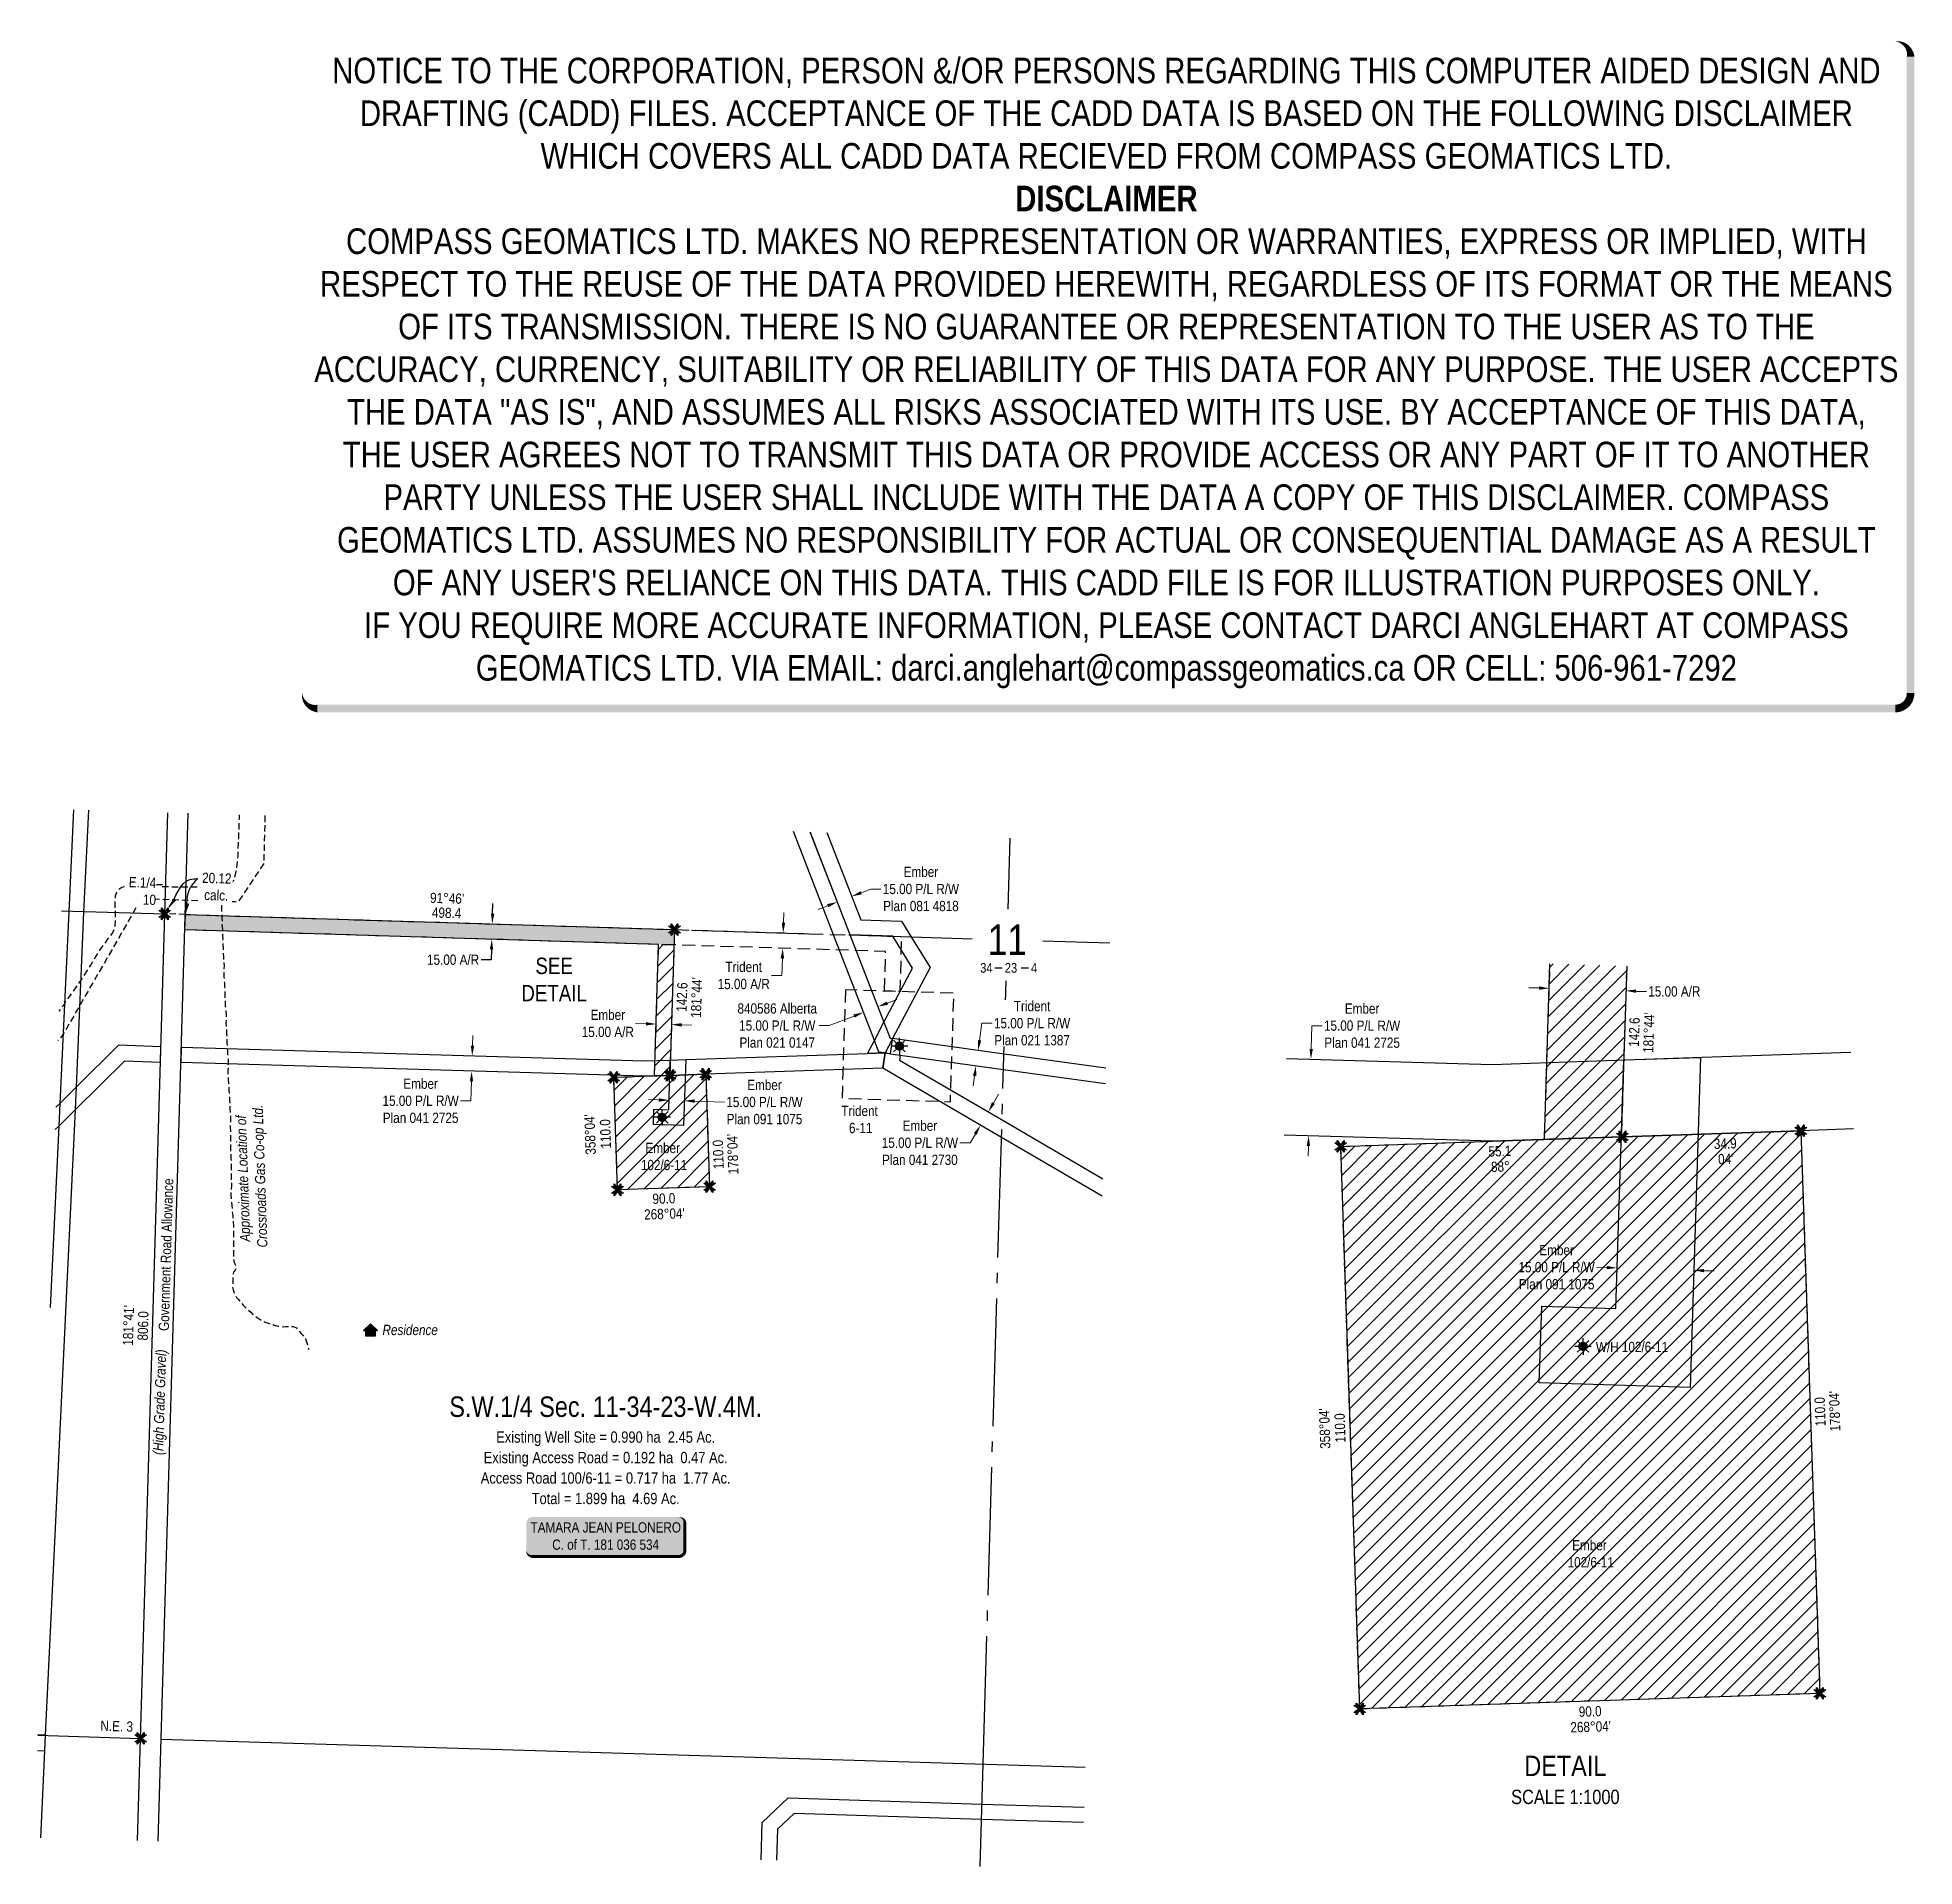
# Model space of a CAD drawing. Extents: x 350566 to 352400, y 5751636 to 5753423.
import ezdxf
from ezdxf.enums import TextEntityAlignment as Align

# ---------------------------------------------------------------- set-up
doc = ezdxf.new("R2010")
doc.units = 0
doc.header["$LTSCALE"] = 5
doc.header["$PDSIZE"] = 0.5
for name, pattern in [('foc-ACCESSROAD', [3.75, 2.5, -1.25]), ('foc-QUARTERLINE', [33, 25, -3, 2, -3]), ('foc-TRAV', [1.875, 1.25, -0.625]), ('UG_PIPE', [1.875, 1.25, -0.625])]:
    doc.linetypes.add(name, pattern=pattern)
doc.layers.get('Defpoints').update_dxf_attribs({"color": 9})
for name, color, linetype in [('10', 1, 'Continuous'), ('9', 3, 'Continuous'), ('AS-PIPE-UG', 44, 'UG_PIPE'), ('AS-PIPE-UG-T', 44, 'Continuous'), ('AS-RESIDENCE', 14, 'Continuous'), ('C-AR', 13, 'foc-ACCESSROAD'), ('C-RW', 13, 'Continuous'), ('C-SYMBOL', 7, 'Continuous'), ('C-WS', 13, 'foc-ACCESSROAD'), ('C-WS-S', 8, 'Continuous'), ('CG-NOTES', 7, 'Continuous'), ('DETAIL-T', 7, 'Continuous'), ('F-AR', 190, 'foc-ACCESSROAD'), ('F-RW', 190, 'Continuous'), ('F-WS', 190, 'foc-ACCESSROAD'), ('F-WS-S', 8, 'Continuous'), ('L-AREAREQUIRED', 7, 'Continuous'), ('L-AREAWORK', 5, 'Continuous'), ('L-BD', 7, 'Continuous'), ('L-MON', 1, 'Continuous'), ('L-QSEC', 8, 'foc-QUARTERLINE'), ('L-ROAD-T', 7, 'Continuous'), ('L-SEC', 7, 'Continuous'), ('L-SECLBL', 7, 'Continuous'), ('P-PROPOSED', 10, 'Continuous'), ('P-PROPOSED-H', 21, 'Continuous'), ('P-TRAV', 4, 'foc-TRAV'), ('P-TXT', 4, 'Continuous')]:
    doc.layers.add(name, color=color, linetype=linetype)
for name, color, linetype, lineweight in [('C-AR-T', 13, 'Continuous', 9), ('C-RW-T', 13, 'Continuous', 9), ('C-WS-T', 13, 'Continuous', 9), ('F-AR-T', 190, 'Continuous', 9), ('F-RW-T', 190, 'Continuous', 9), ('F-WS-T', 190, 'Continuous', 9), ('T-TEXT', 48, 'Continuous', 18)]:
    doc.layers.add(name, color=color, linetype=linetype, lineweight=lineweight)
doc.layers.add('DISCLAIMER', color=7, linetype='Continuous', plot=False)
doc.layers.add('P-PROPOSED-EXISTING-H', color=7, linetype='Continuous', true_color=0xffeebd)
doc.styles.add('100L', font='ARIALN.TTF', dxfattribs={"height": 11})
doc.styles.add('175L', font='ARIALN.TTF', dxfattribs={"height": 20})
doc.styles.add('80', font='ARIALN.TTF', dxfattribs={"height": 10})
doc.styles.add('80CG', font='ARIALN.TTF', dxfattribs={"height": 10})
doc.styles.add('80L', font='ARIALN.TTF', dxfattribs={"height": 10})
doc.styles.add('80LS', font='ARIALNI.TTF', dxfattribs={"height": 10})
doc.styles.add('SIMPLEX', font='ARIALN.TTF')
doc.dimstyles.new('Compass 5 000', dxfattribs={"dimscale": 5, "dimtxt": 9, "dimasz": 2, "dimexe": 0.2, "dimexo": 0.0625, "dimgap": 0.5, "dimtad": 0, "dimtih": 1, "dimtoh": 1, "dimzin": 0, "dimdsep": 46, "dimtxsty": '80CG', "dimcen": 0.1, "dimse1": 1, "dimse2": 1, "dimclrd": 256, "dimclrt": 256, "dimaunit": 1, "dimadec": 4, "dimazin": 0, "dimtfac": 0.06, "dimtofl": 0, "dimtmove": 0, "dimatfit": 1, "dimfxl": 0.2, "dimtolj": 1, "dimtzin": 0, "dimlwd": -1, "dimarcsym": 0})
pattern_1 = [(45, (1552.611, 1698.031), (-7.85560252, 7.85560252), [])]
pattern_2 = [(45, (94.686, 2588.23), (-7.85560252, 7.85560252), [])]

msp = doc.modelspace()

# ---------------------------------------------------------------- texts
at = {"layer": 'AS-PIPE-UG-T', "insert": (350763.948, 5752239.395), "char_height": 9.9973, "attachment_point": 1, "rotation": 91.944299, "style": '175L'}
msp.add_mtext_dynamic_manual_height_columns('\\pi6.68189;{\\fArial Narrow|b0|i1|c0|p34;Approximate Location of \\P\\pi0.56826;Crossroads Gas Co-op Ltd.}', width=138.37095, gutter_width=99.973, heights=[0], dxfattribs=at)
at = {"layer": 'AS-RESIDENCE', "insert": (350902.93, 5752165.11), "char_height": 9.9973, "attachment_point": 1, "style": '175L'}
msp.add_mtext_dynamic_manual_height_columns('{\\fArial Narrow|b0|i1|c0|p34;Residence}', width=53.92582, gutter_width=99.973, heights=[0], dxfattribs=at)
at = {"layer": 'C-SYMBOL', "color": 3, "style": '175L'}
msp.add_text('S.W.1/4 Sec. 11-34-23-W.4M.', height=19.9946, dxfattribs=at).set_placement((351121.005, 5752069.151), align=Align.BOTTOM_CENTER)
at = {"layer": 'C-WS-T', "char_height": 9.9973, "attachment_point": 1, "style": '175L'}
for s, width, insert in [('\\pi5.1066;Ember\\P\\pi0.66374;102/6-11', 43.19202, (351154.779, 5752342.887)), ('\\pi0.12841;W/H 102/6-11', 68.63535, (352088.482, 5752148.447)), ('\\pi5.1066;Ember\\P\\pi0.66374;102/6-11', 43.19202, (352060.341, 5751954.806))]:
    msp.add_mtext_dynamic_manual_height_columns(s, width=width, gutter_width=99.973, heights=[0], dxfattribs=dict(at, insert=insert))
at = {"layer": 'CG-NOTES', "color": 3, "insert": (352058.823, 5751720.547), "char_height": 19.9946, "width": 161.81779, "attachment_point": 5, "style": '80CG'}
msp.add_mtext('DETAIL\\P{\\H0.7x;SCALE 1:1000}', dxfattribs=at)
at = {"layer": 'DETAIL-T', "color": 3, "insert": (351070.678, 5752502.411), "char_height": 15.9957, "width": 63.61894, "attachment_point": 5, "style": '80CG'}
msp.add_mtext('SEE\\PDETAIL', dxfattribs=at)
at = {"layer": 'F-WS-T', "insert": (351351.117, 5752379.055), "char_height": 9.9973, "attachment_point": 1, "style": '175L'}
msp.add_mtext_dynamic_manual_height_columns('\\pi0.19319;Trident\\P\\pi7.64343;6-11', width=35.67699, gutter_width=99.973, heights=[0], dxfattribs=at)
at = {"layer": 'L-AREAREQUIRED', "color": 5, "style": '100L'}
msp.add_text('Existing Well Site = 0.990 ha  2.45 Ac.', height=10.99703, dxfattribs=at).set_placement((351121.005, 5752046.657), align=Align.BOTTOM_CENTER)
at = {"layer": 'L-AREAWORK', "color": 5, "style": '100L'}
for s, p in [('Existing Access Road = 0.192 ha  0.47 Ac.', (351121.005, 5752026.662)), ('Access Road 100/6-11 = 0.717 ha  1.77 Ac.', (351121.005, 5752006.668)), ('Total = 1.899 ha  4.69 Ac.', (351121.005, 5751986.673))]:
    msp.add_text(s, height=10.99703, dxfattribs=at).set_placement(p, align=Align.BOTTOM_CENTER)
at = {"layer": 'L-BD', "style": '80L'}
for s, rotation, p in [("91%%d46'", 358.236, (350966.041, 5752581.808)), ('498.4', 358.236, (350965.603, 5752567.569)), ("181%%d44'", 88.0901, (351209.785, 5752484.781)), ('142.6', 88.0901, (351195.547, 5752485.256)), ('142.6', 88.0901, (352126.095, 5752451.008)), ("181%%d44'", 88.0901, (352140.333, 5752450.533)), ("358%%d04'", 91.9408, (351105.778, 5752351.083)), ('110.0', 91.9408, (351120.766, 5752351.591)), ('110.0', 91.940875, (351230.982, 5752331.438)), ("178%%d04'", 91.940875, (351245.22, 5752331.921)), ('55.1', 1.940875, (351994.793, 5752334.695)), ('34.9', 1.940875, (352215.063, 5752342.159)), ('88%%D', 1.940875, (351995.301, 5752319.708)), ("04'", 1.940875, (352215.571, 5752327.172)), ('90.0', 1.940875, (351177.92, 5752288.508)), ("268%%d04'", 1.940875, (351178.428, 5752273.52)), ("181%%d41'", 88.3235, (350654.663, 5752164.535)), ('806.0', 88.3235, (350668.903, 5752164.118)), ("178%%d04'", 91.940875, (352321.947, 5752080.701)), ("358%%d04'", 91.9408, (351823.618, 5752063.814)), ('110.0', 91.9408, (351838.605, 5752064.322)), ('110.0', 91.940875, (352307.709, 5752080.218)), ('90.0', 1.940875, (352083.057, 5751787.519)), ("268%%d04'", 1.940875, (352083.565, 5751772.531))]:
    msp.add_text(s, height=9.9973, rotation=rotation, dxfattribs=at).set_placement(p, align=Align.MIDDLE)
at = {"layer": 'L-ROAD-T', "style": '80L'}
msp.add_text('Government Road Allowance', height=9.9973, rotation=88.323578, dxfattribs=at).set_placement((350691.352, 5752233.595), align=Align.MIDDLE_CENTER)
at = {"layer": 'T-TEXT', "style": '80LS'}
msp.add_text('(High Grade Gravel)', height=9.9973, rotation=88.323578, dxfattribs=at).set_placement((350685.079, 5752089.54), align=Align.MIDDLE_CENTER)

# ---------------------------------------------------------------- blocks, each defined once
blk = doc.blocks.new('L-SECLBL')
at = {"layer": '9', "color": 7}
for p, q in [((-5.1, -27.8), (-12.3, -27.8)), ((20.7, -27.8), (13.5, -27.8))]:
    blk.add_line(p, q, dxfattribs=at)
at = {"layer": '10', "color": 2, "style": 'SIMPLEX'}
blk.add_attdef('SEC', text='', height=30, dxfattribs=at).set_placement((0, 0), align=Align.MIDDLE)
at = {"layer": '10', "color": 5, "style": '80L'}
blk.add_attdef('TWP', text='', height=9.5, dxfattribs=at).set_placement((-14.4, -27.4), align=Align.MIDDLE_RIGHT)
blk.add_attdef('RGE', text='', height=9.5, dxfattribs=at).set_placement((3.6, -27.4), align=Align.MIDDLE_CENTER)
blk.add_attdef('MER', text='', height=9.5, dxfattribs=at).set_placement((23.2, -27.4), align=Align.MIDDLE_LEFT)
blk = doc.blocks.new('GAS')
h = blk.add_hatch(color=255)
h.dxf.hatch_style = 1
edge = h.paths.add_edge_path()
edge.add_arc((0, 0), 0.9, 0, 360)
for p, q in [((-0.81, 0), (-1.62, 0)), ((-0.57, 0.57), (-1.14, 1.14)), ((0, 0.81), (0, 1.62)), ((0.57, 0.57), (1.14, 1.14)), ((1.62, 0), (0.81, 0)), ((-0.57, -0.57), (-1.14, -1.14)), ((0, -0.81), (0, -1.62)), ((1.14, -1.14), (0.57, -0.57))]:
    blk.add_line(p, q)
blk.add_circle((0, 0), 0.8)
blk = doc.blocks.new('res_occ')
for points in [[(0.1, 0.89), (-1.26, -0.37), (1.46, -0.37)], [(-0.9, -1.43), (1.1, -1.43), (1.1, -0.37), (-0.9, -0.37)]]:
    blk.add_hatch(color=14).paths.add_polyline_path(points)
at = {"color": 14}
for points in [[(0.1, 0.89), (-1.26, -0.37), (1.46, -0.37)], [(-0.9, -1.43), (1.1, -1.43), (1.1, -0.37), (-0.9, -0.37)]]:
    blk.add_lwpolyline(points, close=True, dxfattribs=at)
blk = doc.blocks.new('*D374')
at = {"layer": 'Defpoints', "color": 0, "transparency": 16777216}
for p in [(351237.4, 5752549.7), (351236.9, 5752534.7), (351294, 5752532.9)]:
    blk.add_point(p, dxfattribs=at)
at = {"layer": 'F-AR-T', "transparency": 16777216}
for p, q in [((351294.8, 5752557.9), (351295.1, 5752567.9)), ((351293.7, 5752522.9), (351293.2, 5752506.3)), ((351293.2, 5752506.3), (351283.2, 5752506.3))]:
    blk.add_line(p, q, dxfattribs=at)
for points in [[(351293.1, 5752558), (351296.5, 5752557.9), (351294.5, 5752547.9)], [(351292, 5752523), (351295.4, 5752522.9), (351294, 5752532.9)]]:
    blk.add_solid(points, dxfattribs=at)
at = {"layer": 'F-AR-T', "transparency": 16777216, "insert": (351255.9, 5752506.3), "char_height": 10, "attachment_point": 5, "style": '80CG'}
blk.add_mtext('\\A1;Trident\\P15.00 A/R', dxfattribs=at)
blk = doc.blocks.new('*D375')
at = {"layer": 'C-AR-T', "transparency": 16777216}
for p, q in [((351160.3, 5752459.2), (351150.3, 5752459.5)), ((351195.3, 5752458.1), (351205.3, 5752457.8))]:
    blk.add_line(p, q, dxfattribs=at)
for points in [[(351160.4, 5752460.8), (351160.3, 5752457.5), (351170.3, 5752458.9)], [(351195.4, 5752459.8), (351195.3, 5752456.4), (351185.3, 5752458.4)]]:
    blk.add_solid(points, dxfattribs=at)
at = {"layer": 'Defpoints', "color": 0, "transparency": 16777216}
for p in [(351170.5, 5752464.1), (351185.5, 5752463.7), (351170.3, 5752458.9)]:
    blk.add_point(p, dxfattribs=at)
at = {"layer": 'C-AR-T', "transparency": 16777216, "insert": (351123.1, 5752459.5), "char_height": 10, "attachment_point": 5, "style": '80CG'}
blk.add_mtext('\\A1;Ember\\P15.00 A/R', dxfattribs=at)
blk = doc.blocks.new('*D376')
at = {"layer": 'C-RW-T', "transparency": 16777216}
for p, q in [((350990.9, 5752437.8), (350991.2, 5752447.8)), ((350989.9, 5752402.8), (350989.3, 5752383.9)), ((350989.3, 5752383.9), (350979.3, 5752383.9))]:
    blk.add_line(p, q, dxfattribs=at)
for points in [[(350989.2, 5752437.9), (350992.5, 5752437.8), (350990.6, 5752427.8)], [(350988.2, 5752402.9), (350991.5, 5752402.8), (350990.1, 5752412.8)]]:
    blk.add_solid(points, dxfattribs=at)
at = {"layer": 'Defpoints', "color": 0, "transparency": 16777216}
for p in [(350994.2, 5752427.7), (350990.1, 5752412.8), (350993.8, 5752412.7)]:
    blk.add_point(p, dxfattribs=at)
at = {"layer": 'C-RW-T', "transparency": 16777216, "insert": (350940.2, 5752383.9), "char_height": 10, "attachment_point": 5, "style": '80CG'}
blk.add_mtext('\\A1;Ember\\P15.00 P/L R/W\\PPlan 041 2725', dxfattribs=at)
blk = doc.blocks.new('*D377')
at = {"layer": 'C-RW-T', "transparency": 16777216}
for p, q in [((351173, 5752384.8), (351163, 5752385.1)), ((351207.9, 5752383.7), (351237.2, 5752382.7))]:
    blk.add_line(p, q, dxfattribs=at)
for points in [[(351173, 5752386.4), (351172.9, 5752383.1), (351183, 5752384.5)], [(351208, 5752385.3), (351207.9, 5752382), (351197.9, 5752384)]]:
    blk.add_solid(points, dxfattribs=at)
at = {"layer": 'Defpoints', "color": 0, "transparency": 16777216}
for p in [(351183.1, 5752387.8), (351197.9, 5752384), (351198.1, 5752387.3)]:
    blk.add_point(p, dxfattribs=at)
at = {"layer": 'C-RW-T', "transparency": 16777216, "insert": (351276.2, 5752382.7), "char_height": 10, "attachment_point": 5, "style": '80CG'}
blk.add_mtext('\\A1;Ember\\P15.00 P/L R/W\\PPlan 091 1075', dxfattribs=at)
blk = doc.blocks.new('*D378')
at = {"layer": 'C-RW-T', "transparency": 16777216}
for p, q in [((351338.1, 5752574.5), (351328.7, 5752570.9)), ((351370.7, 5752587.2), (351380, 5752590.8)), ((351380, 5752590.8), (351390, 5752590.8))]:
    blk.add_line(p, q, dxfattribs=at)
for points in [[(351337.4, 5752576.1), (351338.7, 5752573), (351347.4, 5752578.1)], [(351370.1, 5752588.7), (351371.3, 5752585.6), (351361.3, 5752583.6)]]:
    blk.add_solid(points, dxfattribs=at)
at = {"layer": 'Defpoints', "color": 0, "transparency": 16777216}
for p in [(351361.3, 5752583.6), (351364.7, 5752575), (351350.7, 5752569.6)]:
    blk.add_point(p, dxfattribs=at)
at = {"layer": 'C-RW-T', "transparency": 16777216, "insert": (351429.1, 5752590.8), "char_height": 10, "attachment_point": 5, "style": '80CG'}
blk.add_mtext('\\A1;Ember\\P15.00 P/L R/W\\PPlan 081 4818', dxfattribs=at)
blk = doc.blocks.new('*D379')
at = {"layer": 'Defpoints', "color": 0, "transparency": 16777216}
for p in [(351485, 5752433.1), (351527.3, 5752427.2), (351525.3, 5752412.4)]:
    blk.add_point(p, dxfattribs=at)
at = {"layer": 'F-RW-T', "transparency": 16777216}
for p, q in [((351486.3, 5752443), (351488.6, 5752459.7)), ((351488.6, 5752459.7), (351498.6, 5752459.7)), ((351481.5, 5752408.4), (351480.1, 5752398.5))]:
    blk.add_line(p, q, dxfattribs=at)
for points in [[(351484.7, 5752443.3), (351488, 5752442.8), (351485, 5752433.1)], [(351479.9, 5752408.6), (351483.2, 5752408.1), (351482.9, 5752418.3)]]:
    blk.add_solid(points, dxfattribs=at)
at = {"layer": 'F-RW-T', "transparency": 16777216, "insert": (351537.7, 5752459.7), "char_height": 10, "attachment_point": 5, "style": '80CG', "bg_fill": 3, "box_fill_scale": 1.1, "bg_fill_color": 256, "bg_fill_true_color": 13158600, "bg_fill_transparency": 0}
blk.add_mtext('\\A1;Trident\\P15.00 P/L R/W\\PPlan 021 1387', dxfattribs=at)
blk = doc.blocks.new('*D380')
at = {"layer": 'C-RW-T', "transparency": 16777216}
for p, q in [((351499.9, 5752381.7), (351504.9, 5752390.4)), ((351477.2, 5752342.9), (351467.2, 5752342.9)), ((351482.3, 5752351.5), (351477.2, 5752342.9))]:
    blk.add_line(p, q, dxfattribs=at)
for points in [[(351498.5, 5752382.6), (351501.3, 5752380.9), (351494.9, 5752373.1)], [(351480.8, 5752352.4), (351483.7, 5752350.7), (351487.3, 5752360.2)]]:
    blk.add_solid(points, dxfattribs=at)
at = {"layer": 'Defpoints', "color": 0, "transparency": 16777216}
for p in [(351495.2, 5752372.9), (351487.3, 5752360.2), (351487.6, 5752360)]:
    blk.add_point(p, dxfattribs=at)
at = {"layer": 'C-RW-T', "transparency": 16777216, "insert": (351428.1, 5752342.9), "char_height": 10, "attachment_point": 5, "style": '80CG'}
blk.add_mtext('\\A1;Ember\\P15.00 P/L R/W\\PPlan 041 2730', dxfattribs=at)
blk = doc.blocks.new('*D381')
at = {"layer": 'Defpoints', "color": 0, "transparency": 16777216}
for p in [(351360.2, 5752503.4), (351374.2, 5752508.8), (351373, 5752470.3)]:
    blk.add_point(p, dxfattribs=at)
at = {"layer": 'F-RW-T', "transparency": 16777216}
for p, q in [((351396.4, 5752479.4), (351405.7, 5752483)), ((351363.7, 5752466.7), (351339.5, 5752457.4)), ((351339.5, 5752457.4), (351329.5, 5752457.4))]:
    blk.add_line(p, q, dxfattribs=at)
for points in [[(351363.1, 5752468.3), (351364.3, 5752465.2), (351373, 5752470.3)], [(351395.8, 5752480.9), (351397, 5752477.8), (351387, 5752475.8)]]:
    blk.add_solid(points, dxfattribs=at)
at = {"layer": 'F-RW-T', "transparency": 16777216, "insert": (351288.7, 5752457.4), "char_height": 10, "attachment_point": 5, "style": '80CG'}
blk.add_mtext('\\A1;840586 Alberta\\P15.00 P/L R/W\\PPlan 021 0147', dxfattribs=at)
blk = doc.blocks.new('*U384')
h = blk.add_hatch(color=59)
edge = h.paths.add_edge_path()
edge.add_line((-71.5, -20), (71.5, -20))
edge.add_arc((71.5, -14), 6, 270, 360)
edge.add_line((77.5, -14), (77.5, 12.5))
edge.add_arc((71.5, 12.5), 6, 0, 90)
edge.add_line((71.5, 18.5), (-71.5, 18.5))
edge.add_arc((-71.5, 12.5), 6, 90, 180)
edge.add_line((-77.5, 12.5), (-77.5, -14))
edge.add_arc((-71.5, -14), 6, 180, 270)
at = {"color": 1, "flags": 128}
blk.add_lwpolyline([(-71.5, -20, 3, 3, 0), (71.5, -20, 3, 3, 0.414214), (77.5, -14, 3, 3, 0), (77.5, 12.5, 3, 0, 0.414214), (71.5, 18.5, 0, 0, 0), (-71.5, 18.5, 0, 0, 0.414214), (-77.5, 12.5, 0, 0, 0), (-77.5, -14, 0, 3, 0.414214)], format="xyseb", close=True, dxfattribs=at)
blk.add_lwpolyline([(-52.3, -3.8, 0, 7.5, 0), (0, 0, 0, 0, 0)], format="xyseb", dxfattribs=at)
at = {"color": 1, "style": '80'}
blk.add_attdef('ENTER_TEXT_001', (-36, -5), '', height=10, dxfattribs=at)
blk = doc.blocks.new('TEMP')
h = blk.add_hatch(color=255)
h.dxf.hatch_style = 1
h.paths.add_polyline_path([(0, 0.25), (-0.67, 1.15), (-0.67, 0.67), (-1.15, 0.67), (-0.25, 0), (-1.15, -0.67), (-0.67, -0.67), (-0.67, -1.15), (0, -0.25), (0.67, -1.15), (0.67, -0.67), (1.15, -0.67), (0.25, 0), (1.15, 0.67), (0.67, 0.67), (0.67, 1.15)])
h.paths.add_polyline_path([(0.57, 0.85), (0.57, 0.57), (0.85, 0.57), (0.08, 0), (0.85, -0.57), (0.57, -0.57), (0.57, -0.85), (0, -0.08), (-0.57, -0.85), (-0.57, -0.57), (-0.85, -0.57), (-0.08, 0), (-0.85, 0.57), (-0.57, 0.57), (-0.57, 0.85), (0, 0.08)], flags=16)
h = blk.add_hatch(color=1)
h.dxf.hatch_style = 1
h.paths.add_polyline_path([(0, 0.08), (-0.57, 0.85), (-0.57, 0.57), (-0.85, 0.57), (-0.08, 0), (-0.85, -0.57), (-0.57, -0.57), (-0.57, -0.85), (0, -0.08), (0.57, -0.85), (0.57, -0.57), (0.85, -0.57), (0.08, 0), (0.85, 0.57), (0.57, 0.57), (0.57, 0.85)])
at = {"color": 1}
for p, q in [((-0.08, 0), (0.08, 0)), ((0, 0.08), (0, -0.08))]:
    blk.add_line(p, q, dxfattribs=at)
at = {"color": 255, "flags": 128}
blk.add_lwpolyline([(-0.25, 0), (-1.15, 0.67), (-0.67, 0.67), (-0.67, 1.15), (0, 0.25), (0.67, 1.15), (0.67, 0.67), (1.15, 0.67), (0.25, 0), (1.15, -0.67), (0.67, -0.67), (0.67, -1.15), (0, -0.25), (-0.67, -1.15), (-0.67, -0.67), (-1.15, -0.67)], close=True, dxfattribs=at)
at = {"color": 1, "flags": 128}
blk.add_lwpolyline([(-0.08, 0), (-0.85, 0.57), (-0.57, 0.57), (-0.57, 0.85), (0, 0.08), (0.57, 0.85), (0.57, 0.57), (0.85, 0.57), (0.08, 0), (0.85, -0.57), (0.57, -0.57), (0.57, -0.85), (0, -0.08), (-0.57, -0.85), (-0.57, -0.57), (-0.85, -0.57)], close=True, dxfattribs=at)
blk = doc.blocks.new('*D385')
at = {"layer": 'Defpoints', "color": 0, "transparency": 16777216}
for p in [(351009.6, 5752556.7), (351009.1, 5752541.7), (351009.8, 5752541.7)]:
    blk.add_point(p, dxfattribs=at)
at = {"layer": 'P-TXT', "transparency": 16777216}
for p, q in [((351010.5, 5752566.7), (351010.9, 5752576.7)), ((351009.2, 5752521.7), (350999.2, 5752521.7)), ((351009.5, 5752531.7), (351009.2, 5752521.7))]:
    blk.add_line(p, q, dxfattribs=at)
for points in [[(351008.9, 5752566.7), (351012.2, 5752566.6), (351010.2, 5752556.7)], [(351007.8, 5752531.8), (351011.1, 5752531.7), (351009.8, 5752541.7)]]:
    blk.add_solid(points, dxfattribs=at)
at = {"layer": 'P-TXT', "transparency": 16777216, "insert": (350971.9, 5752521.7), "char_height": 10, "attachment_point": 5, "style": '80CG'}
blk.add_mtext('\\A1;15.00 A/R', dxfattribs=at)
blk = doc.blocks.new('*D435')
at = {"layer": 'C-RW-T', "transparency": 16777216}
for p, q in [((352099.4, 5752221.1), (352089.4, 5752221.4)), ((352194.3, 5752218), (352204.3, 5752217.7))]:
    blk.add_line(p, q, dxfattribs=at)
for points in [[(352099.5, 5752222.7), (352099.3, 5752219.4), (352109.4, 5752220.7)], [(352194.4, 5752219.7), (352194.3, 5752216.4), (352184.3, 5752218.4)]]:
    blk.add_solid(points, dxfattribs=at)
at = {"layer": 'Defpoints', "color": 0, "transparency": 16777216}
for p in [(352110.1, 5752244.1), (352185.1, 5752241.7), (352184.3, 5752218.4)]:
    blk.add_point(p, dxfattribs=at)
at = {"layer": 'C-RW-T', "transparency": 16777216, "insert": (352050.3, 5752221.4), "char_height": 10, "attachment_point": 5, "style": '80CG'}
blk.add_mtext('\\A1;Ember\\P15.00 P/L R/W\\PPlan 091 1075', dxfattribs=at)
blk = doc.blocks.new('*D436')
at = {"layer": 'Defpoints', "color": 0, "transparency": 16777216}
for p in [(352043, 5752493.8), (352041.5, 5752446), (352116.5, 5752443.6)]:
    blk.add_point(p, dxfattribs=at)
at = {"layer": 'P-TXT', "transparency": 16777216}
for p, q in [((352033.1, 5752494.1), (352023.1, 5752494.4)), ((352128, 5752491.1), (352138, 5752490.7))]:
    blk.add_line(p, q, dxfattribs=at)
for points in [[(352033.1, 5752495.7), (352033, 5752492.4), (352043, 5752493.8)], [(352128, 5752492.7), (352127.9, 5752489.4), (352118, 5752491.4)]]:
    blk.add_solid(points, dxfattribs=at)
at = {"layer": 'P-TXT', "transparency": 16777216, "insert": (352165.3, 5752490.7), "char_height": 10, "attachment_point": 5, "style": '80CG'}
blk.add_mtext('\\A1;15.00 A/R', dxfattribs=at)
blk = doc.blocks.new('*D437')
at = {"layer": 'C-RW-T', "transparency": 16777216}
for p, q in [((351810.5, 5752434.6), (351811.1, 5752457.3)), ((351811.1, 5752457.3), (351821.1, 5752457.3)), ((351807.7, 5752339.8), (351807.4, 5752329.8))]:
    blk.add_line(p, q, dxfattribs=at)
for points in [[(351808.8, 5752434.7), (351812.1, 5752434.6), (351810.2, 5752424.6)], [(351806, 5752339.8), (351809.3, 5752339.7), (351808, 5752349.8)]]:
    blk.add_solid(points, dxfattribs=at)
at = {"layer": 'Defpoints', "color": 0, "transparency": 16777216}
for p in [(351810.2, 5752424.6), (351834.7, 5752423.9), (351832.5, 5752349)]:
    blk.add_point(p, dxfattribs=at)
at = {"layer": 'C-RW-T', "transparency": 16777216, "insert": (351860.2, 5752457.3), "char_height": 10, "attachment_point": 5, "style": '80CG'}
blk.add_mtext('\\A1;Ember\\P15.00 P/L R/W\\PPlan 041 2725', dxfattribs=at)
blk = doc.blocks.new('Disclaimer_Legal')
at = {"layer": 'DISCLAIMER', "color": 254, "flags": 128}
blk.add_lwpolyline([(-3612.9, -1104.6, 37.5, 37.5, 0), (4096.1, -1104.6, 37.5, 37.5, 0.414214), (4171.1, -1029.6, 37.5, 37.5, 0), (4171.1, 2078.7, 37.5, 0, 0.414214), (4096.1, 2153.7, 0, 0, 0), (-3612.9, 2153.7, 0, 0, 0.414214), (-3687.9, 2078.7, 0, 0, 0), (-3687.9, -1029.6, 0, 37.5, 0.414214)], format="xyseb", close=True, dxfattribs=at)
at = {"layer": 'DISCLAIMER', "color": 254, "insert": (241.6, 533.9), "char_height": 125, "width": 7717.568, "attachment_point": 5, "style": '80'}
blk.add_mtext('NOTICE TO THE CORPORATION, PERSON &/OR PERSONS REGARDING THIS COMPUTER AIDED DESIGN AND DRAFTING (CADD) FILES. ACCEPTANCE OF THE CADD DATA IS BASED ON THE FOLLOWING DISCLAIMER WHICH COVERS ALL CADD DATA RECIEVED FROM COMPASS GEOMATICS LTD.\\P{\\fArial Narrow|b1|i0|c0|p34;DISCLAIMER}\\PCOMPASS GEOMATICS LTD. MAKES NO REPRESENTATION OR WARRANTIES, EXPRESS OR IMPLIED, WITH RESPECT TO THE REUSE OF THE DATA PROVIDED HEREWITH, REGARDLESS OF ITS FORMAT OR THE MEANS OF ITS TRANSMISSION. THERE IS NO GUARANTEE OR REPRESENTATION TO THE USER AS TO THE ACCURACY, CURRENCY, SUITABILITY OR RELIABILITY OF THIS DATA FOR ANY PURPOSE. THE USER ACCEPTS THE DATA "AS IS", AND ASSUMES ALL RISKS ASSOCIATED WITH ITS USE. BY ACCEPTANCE OF THIS DATA, THE USER AGREES NOT TO TRANSMIT THIS DATA OR PROVIDE ACCESS OR ANY PART OF IT TO ANOTHER PARTY UNLESS THE USER SHALL INCLUDE WITH THE DATA A COPY OF THIS DISCLAIMER. COMPASS GEOMATICS LTD. ASSUMES NO RESPONSIBILITY FOR ACTUAL OR CONSEQUENTIAL DAMAGE AS A RESULT OF ANY USER\'S RELIANCE ON THIS DATA. THIS CADD FILE IS FOR ILLUSTRATION PURPOSES ONLY.\\PIF YOU REQUIRE MORE ACCURATE INFORMATION, PLEASE CONTACT DARCI ANGLEHART AT COMPASS GEOMATICS LTD. VIA EMAIL: darci.anglehart@compassgeomatics.ca OR CELL: 506-961-7292', dxfattribs=at)

# ---------------------------------------------------------------- dimensions: what is measured, and where the dimension line sits
at = {"layer": 'C-AR-T'}
dim = msp.add_linear_dim(base=(351170.322, 5752458.869), p1=(351185.474, 5752463.67), p2=(351170.485, 5752464.134), angle=178.228495, text='Ember\\P15.00 A/R', dimstyle='Compass 5 000', dxfattribs=at)
dim.commit()
dim.dimension.update_dxf_attribs({"geometry": '*D375', "text_midpoint": (351123.05, 5752459.487), "dimtype": 161})
at = {"layer": 'C-RW-T'}
for base, p1, p2, angle, text, picture, middle in [((351361.348, 5752583.55), (351350.678, 5752569.615), (351364.651, 5752575.037), 21.207631, 'Ember\\P15.00 P/L R/W\\PPlan 081 4818', '*D378', (351429.079, 5752590.785)), ((351810.174, 5752424.63), (351832.486, 5752349.028), (351834.69, 5752423.908), 88.313771, 'Ember\\P15.00 P/L R/W\\PPlan 041 2725', '*D437', (351860.221, 5752457.269)), ((350990.146, 5752412.845), (350994.206, 5752427.717), (350993.765, 5752412.739), 268.314587, 'Ember\\P15.00 P/L R/W\\PPlan 041 2725', '*D376', (350940.208, 5752383.881)), ((351197.948, 5752383.984), (351183.066, 5752387.824), (351198.055, 5752387.347), 358.175334, 'Ember\\P15.00 P/L R/W\\PPlan 091 1075', '*D377', (351276.247, 5752382.734)), ((352184.339, 5752218.362), (352110.14, 5752244.135), (352185.084, 5752241.747), 358.175334, 'Ember\\P15.00 P/L R/W\\PPlan 091 1075', '*D435', (352050.32, 5752221.386))]:
    dim = msp.add_linear_dim(base=base, p1=p1, p2=p2, angle=angle, text=text, dimstyle='Compass 5 000', dxfattribs=at)
    dim.commit()
    dim.dimension.update_dxf_attribs({"geometry": picture, "text_midpoint": middle, "dimtype": 161})
dim = msp.add_aligned_dim(p1=(351495.155, 5752372.934), p2=(351487.596, 5752359.981), distance=-0.343, text='Ember\\P15.00 P/L R/W\\PPlan 041 2730', dimstyle='Compass 5 000', dxfattribs=at)
dim.commit()
dim.dimension.update_dxf_attribs({"geometry": '*D380', "text_midpoint": (351428.134, 5752342.879)})
at = {"layer": 'F-AR-T'}
dim = msp.add_linear_dim(base=(351294.017, 5752532.94), p1=(351237.406, 5752549.709), p2=(351236.939, 5752534.721), angle=268.213726, text='Trident\\P15.00 A/R', dimstyle='Compass 5 000', dxfattribs=at)
dim.commit()
dim.dimension.update_dxf_attribs({"geometry": '*D374', "text_midpoint": (351255.904, 5752506.281), "dimtype": 161})
at = {"layer": 'F-RW-T'}
dim = msp.add_linear_dim(base=(351373.02, 5752470.35), p1=(351374.243, 5752508.823), p2=(351360.231, 5752503.401), angle=201.153827, text='840586 Alberta\\P15.00 P/L R/W\\PPlan 021 0147', dimstyle='Compass 5 000', dxfattribs=at)
dim.commit()
dim.dimension.update_dxf_attribs({"geometry": '*D381', "text_midpoint": (351288.675, 5752457.398), "dimtype": 161})
at = {"layer": 'P-TXT', "color": 1}
dim = msp.add_aligned_dim(p1=(351009.586, 5752556.712), p2=(351009.125, 5752541.723), distance=0.65, text='15.00 A/R', dimstyle='Compass 5 000', dxfattribs=at)
dim.commit()
dim.dimension.update_dxf_attribs({"geometry": '*D385', "text_midpoint": (350971.877, 5752521.713)})
dim = msp.add_linear_dim(base=(352043.047, 5752493.755), p1=(352116.472, 5752443.59), p2=(352041.53, 5752445.969), angle=178.1819, text='15.00 A/R', dimstyle='Compass 5 000', dxfattribs=at)
dim.commit()
dim.dimension.update_dxf_attribs({"geometry": '*D436', "text_midpoint": (352165.26, 5752490.742), "dimtype": 161})

# ---------------------------------------------------------------- hatches: boundary and pattern name
at = {"layer": 'P-PROPOSED-EXISTING-H'}
h = msp.add_hatch(dxfattribs=at)
h.set_pattern_fill('ANSI31', color=256, scale=3.499055, style=0)
h.set_pattern_definition(pattern_1)
h.paths.add_polyline_path([(351187.777, 5752536.222), (351172.788, 5752536.683), (351168.71, 5752408.232), (351183.73, 5752408.741)])
h = msp.add_hatch(dxfattribs=at)
h.set_pattern_fill('ANSI31', color=256, scale=3.499055, style=0)
h.set_pattern_definition(pattern_2)
h.paths.add_polyline_path([(352118.754, 5752515.507), (352043.812, 5752517.886), (352038.362, 5752346.174), (352113.46, 5752348.719)])
h = msp.add_hatch(dxfattribs=at)
h.set_pattern_fill('ANSI31', color=256, scale=3.499055, style=0)
h.set_pattern_definition(pattern_1)
h.paths.add_polyline_path([(351158.59, 5752407.889), (351183.959, 5752408.749), (351218.819, 5752409.93), (351222.544, 5752300.023), (351132.619, 5752296.976), (351128.895, 5752406.883)])
h = msp.add_hatch(dxfattribs=at)
h.set_pattern_fill('ANSI31', color=256, scale=3.499055, style=0)
h.set_pattern_definition(pattern_2)
h.paths.add_polyline_path([(351987.76, 5752344.46), (352114.603, 5752348.758), (352288.906, 5752354.665), (352307.528, 5751805.128), (351857.908, 5751789.892), (351839.286, 5752339.428)])
at = {"layer": 'P-PROPOSED-H'}
h = msp.add_hatch(color=256, dxfattribs=at)
h.dxf.hatch_style = 1
h.paths.add_polyline_path([(351187.777, 5752536.222), (350709.846, 5752550.94), (350710.284, 5752565.93), (351188.252, 5752551.21)])

# ---------------------------------------------------------------- linework, layer by layer
at = {"layer": 'AS-PIPE-UG', "flags": 128}
for points in [[(350788.041, 5752662.506), (350786.908, 5752615.789), (350761.821, 5752578.169), (350667.127, 5752581.163), (350590.377, 5752448.062), (350585.698, 5752442.586)], [(350687.564, 5752593.395), (350699.353, 5752593.022), (350704.254, 5752592.947), (350705.77, 5752592.918), (350710.529, 5752592.845), (350715.016, 5752592.824), (350717.772, 5752592.881), (350725.882, 5752592.774), (350728.579, 5752592.691), (350730.702, 5752592.657), (350733.364, 5752592.739), (350736.138, 5752592.738), (350738.439, 5752592.795), (350741.004, 5752592.79), (350743.134, 5752593.127), (350745.629, 5752593.718), (350748.084, 5752594.774), (350752.6, 5752596.076), (350754.634, 5752596.74), (350756.204, 5752597.935), (350757.783, 5752599.281), (350758.511, 5752601.627), (350758.967, 5752603.989), (350759.59, 5752606.356), (350760.031, 5752608.714), (350760.493, 5752611.724), (350760.878, 5752614.723), (350761.164, 5752617.676), (350761.486, 5752620.688), (350761.767, 5752623.627), (350761.745, 5752626.247), (350761.946, 5752629.004), (350761.994, 5752631.754), (350762.091, 5752634.594), (350762.222, 5752637.352), (350762.418, 5752640.177), (350762.458, 5752643.049), (350762.664, 5752645.836), (350762.751, 5752648.746), (350762.793, 5752651.519), (350762.99, 5752654.279), (350762.976, 5752657.081), (350763.099, 5752659.941), (350763.237, 5752662.736), (350763.263, 5752663.254)], [(350687.976, 5752594.918), (350684.354, 5752595.034), (350674.887, 5752594.614), (350660.611, 5752594.465), (350656.098, 5752594.481), (350652, 5752593.396), (350648.12, 5752592.259), (350644.992, 5752590.13), (350642.974, 5752587.542), (350641.607, 5752583.89), (350641.376, 5752575.373), (350641.681, 5752567.455), (350641.451, 5752554.861), (350640.562, 5752551.461), (350639.266, 5752548.517), (350634.633, 5752542.33), (350629.802, 5752535.72), (350627.355, 5752532.358), (350622.741, 5752525.058), (350618.252, 5752517.413), (350608.61, 5752502.371), (350606.15, 5752498.913), (350593.086, 5752480.477), (350591.8, 5752478.32), (350588.074, 5752473.602), (350586.522, 5752471.347)], [(350745.629, 5752593.718), (350745.704, 5752592.702), (350745.805, 5752592.269), (350746.124, 5752590.256), (350746.123, 5752588.054), (350745.747, 5752586.429), (350745.76, 5752584.993), (350745.725, 5752582.737), (350745.695, 5752580.25), (350745.641, 5752577.636), (350745.51, 5752575.126), (350745.52, 5752572.6), (350745.599, 5752570.099), (350745.737, 5752567.829), (350745.852, 5752565.865), (350746.029, 5752564.337), (350746.046, 5752563.095), (350746.054, 5752562.369), (350746.146, 5752560.351), (350746.091, 5752558.937), (350746.017, 5752556.498), (350746.412, 5752553.876), (350746.43, 5752550.894), (350746.362, 5752547.9), (350746.7, 5752545.066), (350746.755, 5752542.091), (350746.632, 5752539.092), (350746.894, 5752536.016), (350747.087, 5752533.069), (350747.262, 5752530.224), (350747.36, 5752527.509), (350747.469, 5752524.559), (350747.586, 5752521.624), (350747.832, 5752518.705), (350748.087, 5752515.828), (350748.043, 5752513.03), (350747.972, 5752510.295), (350747.754, 5752507.499), (350747.954, 5752504.575), (350748.22, 5752501.639), (350748.423, 5752498.746), (350748.553, 5752495.971), (350748.884, 5752493.138), (350748.944, 5752490.472), (350748.917, 5752487.793), (350748.973, 5752484.923), (350749.081, 5752482.079), (350749.184, 5752479.282), (350749.22, 5752476.475), (350749.666, 5752473.763), (350749.889, 5752471.048), (350750.119, 5752468.23), (350750.089, 5752465.561), (350750.038, 5752462.938), (350749.969, 5752460.251), (350750.198, 5752457.499), (350750.339, 5752454.655), (350750.546, 5752451.659), (350750.557, 5752448.899), (350750.73, 5752446.189), (350750.822, 5752443.722), (350750.983, 5752440.84), (350751.256, 5752437.966), (350751.171, 5752435.463), (350751.431, 5752432.908), (350751.539, 5752429.743), (350752.018, 5752424.733), (350752.031, 5752421.59), (350751.986, 5752419.856), (350752.035, 5752419.355), (350752.005, 5752419.347), (350751.994, 5752416.35), (350751.892, 5752413.334), (350751.738, 5752410.672), (350752.09, 5752404.533), (350752.342, 5752401.504), (350752.806, 5752394.803), (350753.587, 5752384.281), (350753.642, 5752377.983), (350753.704, 5752375.848), (350754.435, 5752367.45), (350754.208, 5752358.798), (350754.434, 5752335.499), (350754.564, 5752332.395), (350754.642, 5752330.437), (350754.748, 5752327.357), (350754.926, 5752325.488), (350755.203, 5752307.992), (350755.261, 5752301.733), (350754.903, 5752295.379), (350754.709, 5752292.257), (350756.545, 5752271.515), (350757.221, 5752261.189), (350757.281, 5752250.394), (350757.403, 5752247.553), (350757.469, 5752235.756), (350757.364, 5752234.255), (350757.389, 5752232.374), (350757.362, 5752230.604), (350757.435, 5752229.523), (350757.585, 5752227.321), (350758.049, 5752225.932), (350758.619, 5752224.73), (350759.336, 5752223.38), (350759.832, 5752221.737), (350759.735, 5752220.047), (350759.115, 5752218.631), (350757.946, 5752217.271), (350757.306, 5752216.63), (350756.991, 5752215.301), (350756.797, 5752212.704), (350756.747, 5752209.99), (350756.583, 5752207.208), (350756.655, 5752204.655), (350756.487, 5752201.866), (350757.124, 5752199.143), (350757.9, 5752196.388), (350759.09, 5752194.048), (350760.229, 5752191.853), (350762.11, 5752189.946), (350763.541, 5752188.122), (350765.298, 5752186.287), (350766.864, 5752184.321), (350768.637, 5752182.482), (350770.34, 5752180.881), (350772.264, 5752179.189), (350774.148, 5752177.485), (350776.053, 5752175.603), (350778.139, 5752173.954), (350780.309, 5752172.256), (350782.413, 5752170.819), (350784.592, 5752169.484), (350786.752, 5752168.446), (350788.863, 5752167.445), (350790.701, 5752166.954), (350794.357, 5752165.587), (350794.617, 5752165.537), (350794.487, 5752165.562), (350795.128, 5752165.406), (350796.482, 5752164.952), (350797.428, 5752164.692), (350799.266, 5752164.229), (350800.981, 5752163.842), (350802.673, 5752163.536), (350804.534, 5752163.322), (350806.508, 5752163.231), (350808.639, 5752163.348), (350810.497, 5752163.356), (350812.245, 5752163.3), (350813.883, 5752163.342), (350815.55, 5752163.402), (350818.805, 5752162.318), (350822.01, 5752158.306), (350823.549, 5752156.497), (350824.963, 5752155.138), (350826.243, 5752153.713), (350827.035, 5752152.695), (350827.773, 5752151.56), (350827.894, 5752151.075), (350828.177, 5752150.507), (350830.667, 5752141.613), (350831.175, 5752140.982)]]:
    msp.add_lwpolyline(points, dxfattribs=at)
at = {"layer": 'C-AR', "flags": 128}
msp.add_lwpolyline([(351168.71, 5752408.232), (351172.788, 5752536.683), (351187.777, 5752536.222), (351183.73, 5752408.741)], close=True, dxfattribs=at)
msp.add_lwpolyline([(352118.754, 5752515.507), (352113.46, 5752348.719), (352038.362, 5752346.174), (352043.812, 5752517.886)], dxfattribs=at)
at = {"layer": 'C-RW', "flags": 128}
for points in [[(350568.948, 5751664.138), (350573.032, 5751748.933), (350573.769, 5751764.252), (350583.423, 5751966.337), (350602.912, 5752375.358), (350603.936, 5752397.469), (350611.196, 5752568.027), (350616.001, 5752667.701)], [(350601.045, 5752668.152), (350596.304, 5752568.52), (350587.703, 5752381.435), (350586.651, 5752359.292), (350578.242, 5752182.178)], [(351337.144, 5752645.927), (351370.25, 5752560.608), (351410.256, 5752559.376), (351419.999, 5752543.533), (351438.009, 5752514.246), (351401.401, 5752444.714), (351400.908, 5752443.778), (351394.001, 5752430.658), (351376.93, 5752430.299), (351383.607, 5752442.99), (351392.897, 5752460.645), (351420.779, 5752513.641), (351401.631, 5752544.639), (351359.878, 5752545.924), (351320.851, 5752646.419)], [(350583.216, 5752355.898), (350586.651, 5752359.292), (350602.912, 5752375.358), (350651.076, 5752422.947), (350685.946, 5752421.796), (350686.385, 5752436.791), (350645.12, 5752438.147), (350603.936, 5752397.469), (350587.703, 5752381.435), (350583.838, 5752377.618)], [(351606.218, 5752290.761), (351507.872, 5752348.149), (351391.948, 5752415.795), (351394.001, 5752430.658), (351398.98, 5752429.906), (351408.848, 5752428.538), (351408.176, 5752423.691), (351508.378, 5752365.218), (351606.725, 5752307.829)], [(351786.312, 5752425.333), (351987.34, 5752419.415), (352117.255, 5752423.87), (352192.355, 5752426.415), (352337.82, 5752431.349)], [(352340.359, 5752356.408), (352288.906, 5752354.665), (352114.8, 5752348.765), (351987.76, 5752344.46), (351784.109, 5752350.452)], [(350565.844, 5751749.174), (350573.032, 5751748.933), (350573.769, 5751764.252), (350566.283, 5751764.501)], [(351272.951, 5751642.589), (351274.045, 5751679.03), (351299.363, 5751703.041), (351488.539, 5751697.024), (351588.499, 5751693.878)], [(351588.055, 5751678.891), (351488.08, 5751682.035), (351305.142, 5751687.853), (351288.849, 5751672.401), (351287.941, 5751642.13)]]:
    msp.add_lwpolyline(points, dxfattribs=at)
for points in [[(350706.049, 5752421.205), (350706.487, 5752436.187), (351158.506, 5752422.88), (351184.489, 5752423.771), (351199.509, 5752424.28), (351376.93, 5752430.299), (351394.001, 5752430.658), (351391.948, 5752415.795), (351218.819, 5752409.93), (351183.998, 5752408.75), (351158.59, 5752407.889)], [(352035.682, 5752183.444), (352108.143, 5752181.207), (352115.844, 5752423.821), (352190.942, 5752426.367), (352180.708, 5752103.952), (352033.368, 5752108.5)], [(351168.174, 5752375.686), (351182.667, 5752375.239), (351184.207, 5752423.761), (351199.226, 5752424.27), (351197.18, 5752359.787), (351167.712, 5752360.697)]]:
    msp.add_lwpolyline(points, close=True, dxfattribs=at)
at = {"layer": 'C-WS', "flags": 128}
for points in [[(351158.59, 5752407.889), (351183.959, 5752408.749), (351218.819, 5752409.93), (351222.544, 5752300.023), (351132.619, 5752296.976), (351128.895, 5752406.883)], [(351987.76, 5752344.46), (352114.603, 5752348.758), (352288.906, 5752354.665), (352307.528, 5751805.128), (351857.908, 5751789.892), (351839.286, 5752339.428)]]:
    msp.add_lwpolyline(points, close=True, dxfattribs=at)
at = {"layer": 'F-AR', "flags": 128}
msp.add_lwpolyline([(351393.493, 5752491.127), (351394.575, 5752529.853), (350709.846, 5752550.94), (350710.284, 5752565.93), (351409.982, 5752544.381), (351408.482, 5752490.647)], close=True, dxfattribs=at)
at = {"layer": 'F-RW', "flags": 128}
for points in [[(351320.851, 5752646.419), (351360.073, 5752545.423), (351392.897, 5752460.645), (351398.933, 5752445.055), (351401.045, 5752444.763), (351400.908, 5752443.778), (351398.98, 5752429.906), (351394.001, 5752430.658), (351388.059, 5752431.484), (351383.607, 5752442.99), (351343.775, 5752545.929), (351304.594, 5752646.91)], [(351609.929, 5752415.775), (351510.292, 5752429.604), (351401.401, 5752444.714), (351401.045, 5752444.763), (351400.908, 5752443.778), (351398.98, 5752429.906), (351408.848, 5752428.538), (351509.84, 5752414.528), (351609.482, 5752400.706)]]:
    msp.add_lwpolyline(points, dxfattribs=at)
at = {"layer": 'F-WS', "flags": 128}
msp.add_lwpolyline([(351355.389, 5752492.348), (351351.995, 5752386.431), (351457.912, 5752383.037), (351461.306, 5752488.954)], close=True, dxfattribs=at)
at = {"layer": 'L-QSEC'}
for p, q in [((351514.34, 5752571.175), (351516.369, 5752640.515)), ((350589.337, 5752569.655), (350690.183, 5752566.549)), ((350710.284, 5752565.93), (351479.001, 5752542.256)), ((351548.233, 5752540.124), (351613.561, 5752538.112)), ((351489.905, 5751736.116), (351512.294, 5752501.225)), ((351486.977, 5751636.038), (351489.905, 5751736.116))]:
    msp.add_line(p, q, dxfattribs=at)
at = {"layer": 'L-SEC'}
for p, q in [((350663.686, 5751661.238), (350693.075, 5752665.373)), ((350683.788, 5751660.623), (350713.177, 5752664.767)), ((350566.274, 5751764.18), (350666.609, 5751761.131)), ((350686.712, 5751760.521), (351589.663, 5751733.085))]:
    msp.add_line(p, q, dxfattribs=at)
at = {"layer": 'P-PROPOSED'}
for points in [[(350710.284, 5752565.93), (351188.252, 5752551.21), (351183.73, 5752408.741), (351168.71, 5752408.232), (351172.788, 5752536.683), (350709.846, 5752550.94)], [(351158.59, 5752407.889), (351183.959, 5752408.749), (351218.819, 5752409.93), (351222.544, 5752300.023), (351132.619, 5752296.976), (351128.895, 5752406.883)], [(351987.76, 5752344.46), (352114.603, 5752348.758), (352288.906, 5752354.665), (352307.528, 5751805.128), (351857.908, 5751789.892), (351839.286, 5752339.428)]]:
    msp.add_lwpolyline(points, close=True, dxfattribs=at)
msp.add_lwpolyline([(352118.754, 5752515.507), (352113.46, 5752348.719), (352038.362, 5752346.174), (352043.812, 5752517.886)], dxfattribs=at)
at = {"layer": 'P-TRAV'}
msp.add_line((350710.284, 5752565.93), (350690.183, 5752566.549), dxfattribs=at)

# ---------------------------------------------------------------- block references
at = {"layer": 'AS-RESIDENCE', "xscale": 4.998649999999997, "yscale": 4.998649999999997, "zscale": 4.998649999999997}
msp.add_blockref('res_occ', (350890.739, 5752161.513), dxfattribs=at)
at = {"layer": 'C-WS-S', "color": 1}
for p, xscale, yscale, zscale in [((351176.256, 5752367.797), 4.999999999999989, 4.999999999999989, 4.999999999999989), ((352076.092, 5752143.998), 4.99865, 4.99865, 4.99865)]:
    msp.add_blockref('GAS', p, dxfattribs=dict(at, xscale=xscale, yscale=yscale, zscale=zscale))
at = {"layer": 'CG-NOTES'}
ref = msp.add_blockref('*U384', (351121.005, 5751958.806), dxfattribs=dict(at, xscale=0.9997299999999999, yscale=0.9997299999999999, zscale=0.9997299999999999))
ref.add_attrib('ENTER_TEXT_001', 'TAMARA JEAN PELONERO', (351047.611, 5751962.224), dxfattribs={"layer": '0', "color": 1, "height": 9.9973, "style": '80'})
ref.add_attrib('ENTER_TEXT_002', 'C. of T. 181 036 534', (351068.799, 5751945.385), dxfattribs={"layer": '0', "color": 1, "height": 9.9973, "style": '80'})
at = {"layer": 'DISCLAIMER', "xscale": 0.2, "yscale": 0.2, "zscale": 0.2}
msp.add_blockref('Disclaimer_Legal', (351561.994, 5752988.053), dxfattribs=at)
at = {"layer": 'F-WS-S', "color": 1, "xscale": 4.999999999999989, "yscale": 4.999999999999989, "zscale": 4.999999999999989}
msp.add_blockref('GAS', (351408.14, 5752437.372), dxfattribs=at)
at = {"layer": 'L-MON', "color": 1, "xscale": 4.99865, "yscale": 4.99865, "zscale": 4.99865}
for p in [(350690.183, 5752566.549), (351188.252, 5752551.21), (351128.895, 5752406.883), (351183.959, 5752408.749), (351218.819, 5752409.93), (352114.603, 5752348.758), (352288.906, 5752354.665), (351839.286, 5752339.428), (351132.619, 5752296.976), (351222.544, 5752300.023), (352307.528, 5751805.128), (351857.908, 5751789.892), (350666.609, 5751761.131)]:
    msp.add_blockref('TEMP', p, dxfattribs=at)
at = {"layer": 'L-SECLBL', "xscale": 0.9997299999999999, "yscale": 0.9997299999999999, "zscale": 0.9997299999999999}
msp.add_blockref('L-SECLBL', (351513.463, 5752541.194), dxfattribs=at).add_auto_attribs({'SEC': '11', 'TWP': '34', 'RGE': '23', 'MER': '4'})

msp.set_redraw_order([(e.dxf.handle, doc.entitydb.next_handle()) for e in msp.query("TEXT MTEXT ATTDEF DIMENSION ARC_DIMENSION")])  # texts and dimensions are drawn at this point

# ---------------------------------------------------------------- leaders
at = {"layer": 'L-BD', "color": 1, "path_type": 1}
for points in [[(350694.328, 5752573.019), (350714.594, 5752600.044), (350722.493, 5752601.133)], [(350710.749, 5752566.889), (350715.411, 5752592.422), (350722.493, 5752601.133)]]:
    msp.add_leader(points, dimstyle='Compass 5 000', override={"dimgap": 0.5, "dimtad": 0}, dxfattribs=at)

# ---------------------------------------------------------------- next in the draw order: texts
at = {"layer": 'L-BD', "insert": (350741.195, 5752606.433), "char_height": 9.9973, "width": 28.15515, "attachment_point": 2, "rotation": 358.236, "style": '80L', "bg_fill": 3, "box_fill_scale": 1.15, "bg_fill_color": 256, "bg_fill_true_color": 256, "bg_fill_transparency": 0}
msp.add_mtext('20.12\\Pcalc.', dxfattribs=at)
at = {"layer": 'L-MON', "color": 1, "char_height": 9.9973, "attachment_point": 1, "style": '175L', "bg_fill": 3, "box_fill_scale": 1.15, "bg_fill_color": 256, "bg_fill_true_color": 256, "bg_fill_transparency": 0}
for s, width, insert, rotation in [('\\pi1.00696;E.1/4\\P\\pi15.3346;10', 26.27981, (350654.227, 5752602.662), 358.236037), ('\\pi0.9524;N.E. 3', 31.38075, (350626.485, 5751778.582), 358.259637)]:
    msp.add_mtext_dynamic_manual_height_columns(s, width=width, gutter_width=99.973, heights=[0], dxfattribs=dict(at, insert=insert, rotation=rotation))

# ---------------------------------------------------------------- next in the draw order: dimensions: what is measured, and where the dimension line sits
at = {"layer": 'F-RW-T'}
dim = msp.add_linear_dim(base=(351484.951, 5752433.121), p1=(351525.268, 5752412.388), p2=(351527.329, 5752427.239), angle=82.098443, text='Trident\\P15.00 P/L R/W\\PPlan 021 1387', dimstyle='Compass 5 000', override={"dimtfill": 1}, dxfattribs=at)
dim.commit()
dim.dimension.update_dxf_attribs({"geometry": '*D379', "text_midpoint": (351537.725, 5752459.696), "dimtype": 161})

doc.saveas('drawing.dxf')
